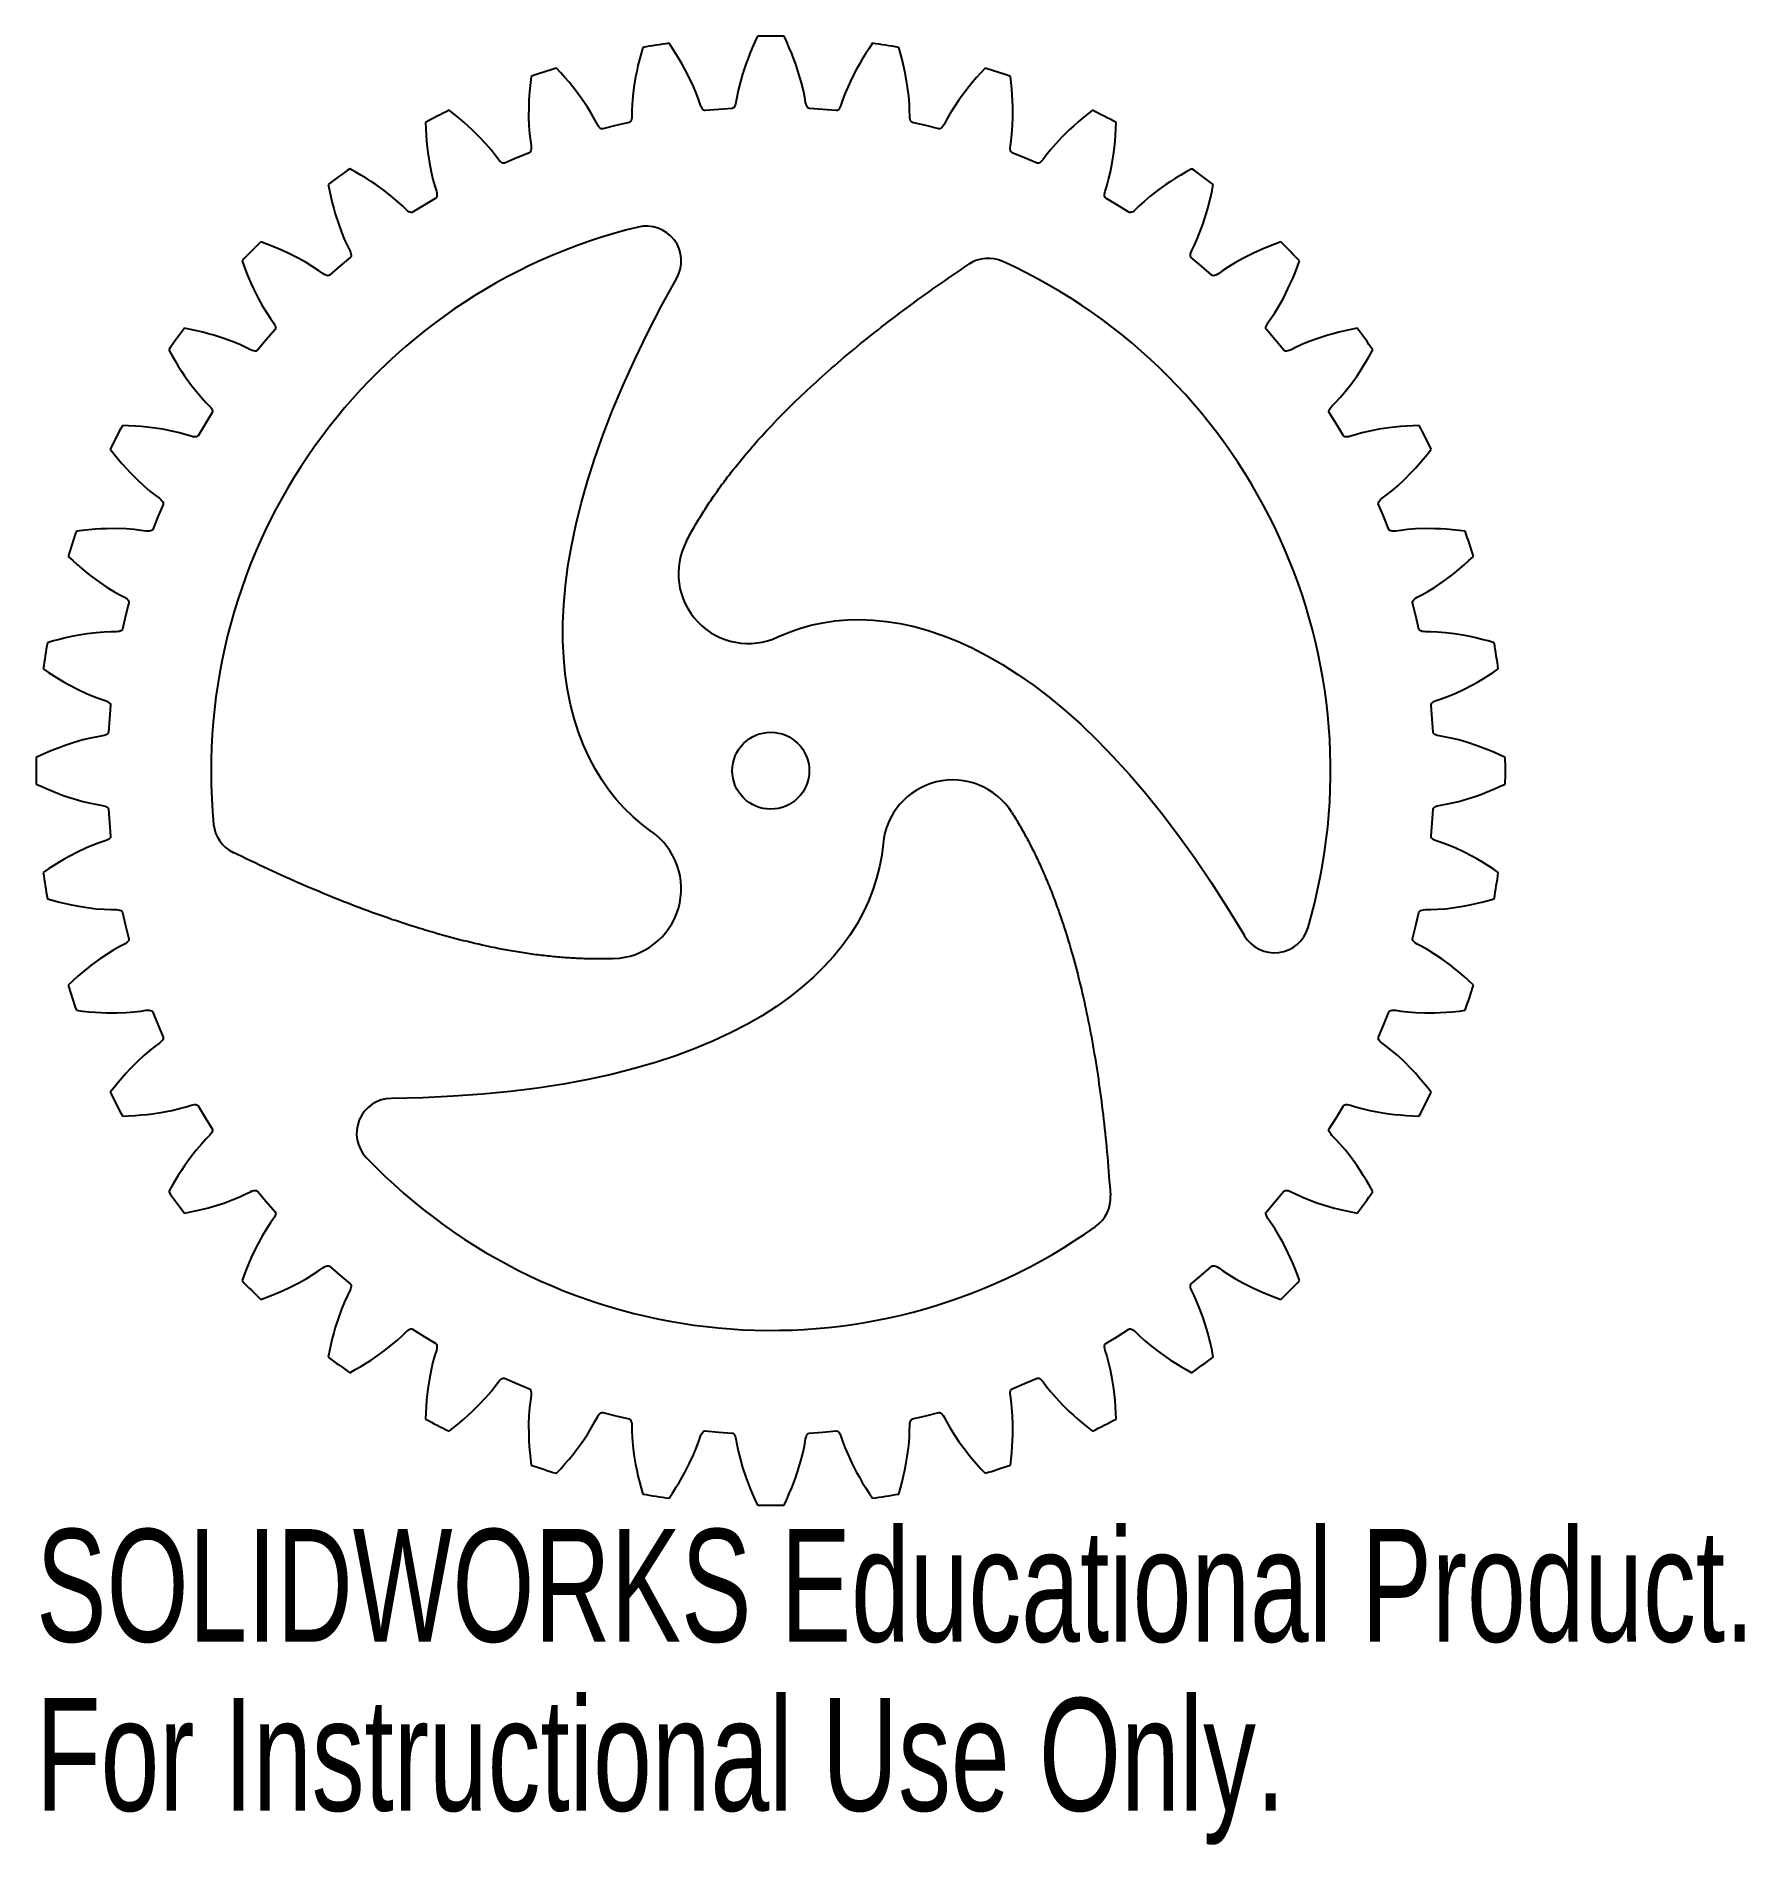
# Model space of a CAD drawing. Header units: millimetres. Extents: x -31.5 to 41.8, y -46.1 to 31.5.
import ezdxf

# ---------------------------------------------------------------- set-up
doc = ezdxf.new("R2010")
doc.units = ezdxf.units.MM
doc.styles.add('SLDTEXTSTYLE0', font='TXT', dxfattribs={"width": 0.7})

msp = doc.modelspace()

# ---------------------------------------------------------------- texts
at = {"color": 7, "linetype": 'Continuous', "char_height": 4.83362, "attachment_point": 1, "style": 'SLDTEXTSTYLE0'}
for s, insert in [('SOLIDWORKS Educational Product.', (-31.5, -32.52)), ('For Instructional Use Only.', (-31.5, -39.77))]:
    msp.add_mtext(s, dxfattribs=dict(at, insert=insert))

# ---------------------------------------------------------------- linework, layer by layer
at = {"color": 7, "linetype": 'Continuous', "lineweight": 25}
for p, q in [((-4.214, 30.975), (-4.363, 31.196)), ((-0.683, 31.253), (-0.795, 30.999)), ((-0.57, 31.495), (-0.683, 31.253)), ((0.683, 31.253), (0.57, 31.495)), ((0.795, 30.999), (0.683, 31.253)), ((4.363, 31.196), (4.214, 30.975)), ((-5.634, 30.493), (-5.696, 30.236)), ((-5.564, 30.761), (-5.634, 30.493)), ((-5.49, 31.018), (-5.564, 30.761)), ((-4.065, 30.742), (-4.214, 30.975)), ((-3.926, 30.517), (-4.065, 30.742)), ((-3.799, 30.299), (-3.926, 30.517)), ((-3.682, 30.09), (-3.799, 30.299)), ((-1.07, 30.295), (-1.209, 29.877)), ((-0.988, 30.52), (-1.07, 30.295)), ((-0.896, 30.755), (-0.988, 30.52)), ((-0.795, 30.999), (-0.896, 30.755)), ((0.896, 30.755), (0.795, 30.999)), ((0.988, 30.52), (0.896, 30.755)), ((1.07, 30.295), (0.988, 30.52)), ((1.209, 29.877), (1.07, 30.295)), ((3.799, 30.299), (3.682, 30.09)), ((3.926, 30.517), (3.799, 30.299)), ((4.065, 30.742), (3.926, 30.517)), ((4.214, 30.975), (4.065, 30.742)), ((5.564, 30.761), (5.49, 31.018)), ((5.634, 30.493), (5.564, 30.761)), ((5.696, 30.236), (5.634, 30.493)), ((-10.307, 29.512), (-10.335, 29.236)), ((-10.275, 29.777), (-10.307, 29.512)), ((-9.008, 29.934), (-9.19, 30.13)), ((-8.824, 29.728), (-9.008, 29.934)), ((-8.652, 29.527), (-8.824, 29.728)), ((-8.492, 29.332), (-8.652, 29.527)), ((-5.796, 29.755), (-5.868, 29.319)), ((-5.75, 29.99), (-5.796, 29.755)), ((-5.696, 30.236), (-5.75, 29.99)), ((-3.479, 29.698), (-3.682, 30.09)), ((-3.313, 29.342), (-3.479, 29.698)), ((-1.318, 29.499), (-1.398, 29.164)), ((-1.209, 29.877), (-1.318, 29.499)), ((1.318, 29.499), (1.209, 29.877)), ((1.398, 29.164), (1.318, 29.499)), ((3.479, 29.698), (3.313, 29.342)), ((3.682, 30.09), (3.479, 29.698)), ((5.75, 29.99), (5.696, 30.236)), ((5.796, 29.755), (5.75, 29.99)), ((5.868, 29.319), (5.796, 29.755)), ((8.652, 29.527), (8.492, 29.332)), ((8.824, 29.728), (8.652, 29.527)), ((9.008, 29.934), (8.824, 29.728)), ((9.19, 30.13), (9.008, 29.934)), ((10.307, 29.512), (10.275, 29.777)), ((10.335, 29.236), (10.307, 29.512)), ((-10.371, 28.721), (-10.38, 28.482)), ((-10.356, 28.973), (-10.371, 28.721)), ((-10.335, 29.236), (-10.356, 28.973)), ((-8.344, 29.143), (-8.492, 29.332)), ((-8.082, 28.788), (-8.344, 29.143)), ((-7.863, 28.462), (-8.082, 28.788)), ((-5.916, 28.93), (-5.943, 28.587)), ((-5.868, 29.319), (-5.916, 28.93)), ((-3.181, 29.024), (-3.313, 29.342)), ((-3.08, 28.75), (-3.181, 29.024)), ((-3.01, 28.539), (-3.08, 28.75)), ((-1.455, 28.877), (-1.492, 28.658)), ((-1.398, 29.164), (-1.455, 28.877)), ((1.455, 28.877), (1.398, 29.164)), ((1.492, 28.658), (1.455, 28.877)), ((3.08, 28.75), (3.01, 28.539)), ((3.181, 29.024), (3.08, 28.75)), ((3.313, 29.342), (3.181, 29.024)), ((5.916, 28.93), (5.868, 29.319)), ((5.943, 28.587), (5.916, 28.93)), ((8.082, 28.788), (7.863, 28.462)), ((8.344, 29.143), (8.082, 28.788)), ((8.492, 29.332), (8.344, 29.143)), ((10.356, 28.973), (10.335, 29.236)), ((10.371, 28.721), (10.356, 28.973)), ((10.38, 28.482), (10.371, 28.721)), ((-13.58, 28.156), (-13.79, 28.321)), ((-13.365, 27.981), (-13.58, 28.156)), ((-13.164, 27.81), (-13.365, 27.981)), ((-10.38, 28.482), (-10.383, 28.041)), ((-10.383, 28.041), (-10.369, 27.648)), ((-7.682, 28.169), (-7.863, 28.462)), ((-7.54, 27.914), (-7.682, 28.169)), ((-5.977, 27.927), (-5.995, 27.874)), ((-5.964, 27.993), (-5.977, 27.927)), ((-5.957, 28.072), (-5.964, 27.993)), ((-5.955, 28.294), (-5.957, 28.072)), ((-5.943, 28.587), (-5.955, 28.294)), ((-2.978, 28.466), (-3.01, 28.539)), ((-2.945, 28.407), (-2.978, 28.466)), ((-2.912, 28.362), (-2.945, 28.407)), ((-2.878, 28.331), (-2.912, 28.362)), ((-2.844, 28.314), (-2.878, 28.331)), ((-2.811, 28.311), (-2.844, 28.314)), ((-2.232, 28.362), (-2.811, 28.311)), ((-1.652, 28.402), (-2.232, 28.362)), ((-1.62, 28.41), (-1.652, 28.402)), ((-1.59, 28.433), (-1.62, 28.41)), ((-1.561, 28.469), (-1.59, 28.433)), ((-1.535, 28.518), (-1.561, 28.469)), ((-1.512, 28.581), (-1.535, 28.518)), ((-1.492, 28.658), (-1.512, 28.581)), ((1.512, 28.581), (1.492, 28.658)), ((1.535, 28.518), (1.512, 28.581)), ((1.561, 28.469), (1.535, 28.518)), ((1.59, 28.433), (1.561, 28.469)), ((1.62, 28.41), (1.59, 28.433)), ((1.652, 28.402), (1.62, 28.41)), ((2.232, 28.362), (1.652, 28.402)), ((2.811, 28.311), (2.232, 28.362)), ((2.844, 28.314), (2.811, 28.311)), ((2.878, 28.331), (2.844, 28.314)), ((2.912, 28.362), (2.878, 28.331)), ((2.945, 28.407), (2.912, 28.362)), ((2.978, 28.466), (2.945, 28.407)), ((3.01, 28.539), (2.978, 28.466)), ((5.955, 28.294), (5.943, 28.587)), ((5.957, 28.072), (5.955, 28.294)), ((5.964, 27.993), (5.957, 28.072)), ((5.977, 27.927), (5.964, 27.993)), ((5.995, 27.874), (5.977, 27.927)), ((7.682, 28.169), (7.54, 27.914)), ((7.863, 28.462), (7.682, 28.169)), ((10.369, 27.648), (10.383, 28.041)), ((10.383, 28.041), (10.38, 28.482)), ((13.365, 27.981), (13.164, 27.81)), ((13.58, 28.156), (13.365, 27.981)), ((13.79, 28.321), (13.58, 28.156)), ((-14.807, 27.803), (-14.797, 27.536)), ((-14.797, 27.536), (-14.781, 27.26)), ((-14.781, 27.26), (-14.761, 26.996)), ((-12.976, 27.642), (-13.164, 27.81)), ((-12.8, 27.479), (-12.976, 27.642)), ((-12.486, 27.169), (-12.8, 27.479)), ((-12.218, 26.882), (-12.486, 27.169)), ((-10.369, 27.648), (-10.342, 27.305)), ((-10.342, 27.305), (-10.307, 27.014)), ((-7.437, 27.716), (-7.54, 27.914)), ((-7.395, 27.65), (-7.437, 27.716)), ((-7.353, 27.597), (-7.395, 27.65)), ((-7.313, 27.558), (-7.353, 27.597)), ((-7.274, 27.532), (-7.313, 27.558)), ((-7.238, 27.521), (-7.274, 27.532)), ((-7.206, 27.522), (-7.238, 27.521)), ((-6.642, 27.664), (-7.206, 27.522)), ((-6.075, 27.794), (-6.642, 27.664)), ((-6.045, 27.807), (-6.075, 27.794)), ((-6.018, 27.834), (-6.045, 27.807)), ((-5.995, 27.874), (-6.018, 27.834)), ((6.018, 27.834), (5.995, 27.874)), ((6.045, 27.807), (6.018, 27.834)), ((6.075, 27.794), (6.045, 27.807)), ((6.642, 27.664), (6.075, 27.794)), ((7.206, 27.522), (6.642, 27.664)), ((7.238, 27.521), (7.206, 27.522)), ((7.274, 27.532), (7.238, 27.521)), ((7.313, 27.558), (7.274, 27.532)), ((7.353, 27.597), (7.313, 27.558)), ((7.395, 27.65), (7.353, 27.597)), ((7.437, 27.716), (7.395, 27.65)), ((7.54, 27.914), (7.437, 27.716)), ((10.307, 27.014), (10.342, 27.305)), ((10.342, 27.305), (10.369, 27.648)), ((12.486, 27.169), (12.218, 26.882)), ((12.8, 27.479), (12.486, 27.169)), ((12.976, 27.642), (12.8, 27.479)), ((13.164, 27.81), (12.976, 27.642)), ((14.761, 26.996), (14.781, 27.26)), ((14.781, 27.26), (14.797, 27.536)), ((14.797, 27.536), (14.807, 27.803)), ((-14.761, 26.996), (-14.736, 26.745)), ((-14.736, 26.745), (-14.707, 26.507)), ((-14.707, 26.507), (-14.641, 26.071)), ((-11.994, 26.62), (-12.218, 26.882)), ((-11.814, 26.391), (-11.994, 26.62)), ((-11.681, 26.212), (-11.814, 26.391)), ((-10.348, 26.501), (-10.887, 26.284)), ((-10.32, 26.519), (-10.348, 26.501)), ((-10.298, 26.55), (-10.32, 26.519)), ((-10.307, 27.014), (-10.275, 26.794)), ((-10.282, 26.593), (-10.298, 26.55)), ((-10.272, 26.648), (-10.282, 26.593)), ((-10.275, 26.794), (-10.27, 26.715)), ((-10.27, 26.715), (-10.272, 26.648)), ((10.27, 26.715), (10.275, 26.794)), ((10.272, 26.648), (10.27, 26.715)), ((10.282, 26.593), (10.272, 26.648)), ((10.275, 26.794), (10.307, 27.014)), ((10.298, 26.55), (10.282, 26.593)), ((10.32, 26.519), (10.298, 26.55)), ((10.348, 26.501), (10.32, 26.519)), ((10.887, 26.284), (10.348, 26.501)), ((11.814, 26.391), (11.681, 26.212)), ((11.994, 26.62), (11.814, 26.391)), ((12.218, 26.882), (11.994, 26.62)), ((14.641, 26.071), (14.707, 26.507)), ((14.707, 26.507), (14.736, 26.745)), ((14.736, 26.745), (14.761, 26.996)), ((-17.817, 25.685), (-18.051, 25.815)), ((-17.578, 25.546), (-17.817, 25.685)), ((-14.641, 26.071), (-14.566, 25.686)), ((-14.566, 25.686), (-14.486, 25.351)), ((-11.629, 26.152), (-11.681, 26.212)), ((-11.58, 26.107), (-11.629, 26.152)), ((-11.534, 26.074), (-11.58, 26.107)), ((-11.492, 26.055), (-11.534, 26.074)), ((-11.455, 26.049), (-11.492, 26.055)), ((-11.422, 26.056), (-11.455, 26.049)), ((-10.887, 26.284), (-11.422, 26.056)), ((11.422, 26.056), (10.887, 26.284)), ((11.455, 26.049), (11.422, 26.056)), ((11.492, 26.055), (11.455, 26.049)), ((11.534, 26.074), (11.492, 26.055)), ((11.58, 26.107), (11.534, 26.074)), ((11.629, 26.152), (11.58, 26.107)), ((11.681, 26.212), (11.629, 26.152)), ((14.486, 25.351), (14.566, 25.686)), ((14.566, 25.686), (14.641, 26.071)), ((17.817, 25.685), (17.578, 25.546)), ((18.051, 25.815), (17.817, 25.685)), ((-18.974, 25.145), (-18.922, 24.882)), ((-18.922, 24.882), (-18.864, 24.612)), ((-17.353, 25.408), (-17.578, 25.546)), ((-17.14, 25.272), (-17.353, 25.408)), ((-16.941, 25.139), (-17.14, 25.272)), ((-16.583, 24.881), (-16.941, 25.139)), ((-16.273, 24.639), (-16.583, 24.881)), ((-14.486, 25.351), (-14.407, 25.069)), ((-14.407, 25.069), (-14.34, 24.857)), ((-14.34, 24.857), (-14.322, 24.78)), ((14.322, 24.78), (14.34, 24.857)), ((14.34, 24.857), (14.407, 25.069)), ((14.407, 25.069), (14.486, 25.351)), ((16.583, 24.881), (16.273, 24.639)), ((16.941, 25.139), (16.583, 24.881)), ((17.14, 25.272), (16.941, 25.139)), ((17.353, 25.408), (17.14, 25.272)), ((17.578, 25.546), (17.353, 25.408)), ((18.864, 24.612), (18.922, 24.882)), ((18.922, 24.882), (18.974, 25.145)), ((-18.864, 24.612), (-18.802, 24.355)), ((-18.802, 24.355), (-18.738, 24.111)), ((-18.738, 24.111), (-18.673, 23.88)), ((-16.011, 24.416), (-16.273, 24.639)), ((-15.797, 24.218), (-16.011, 24.416)), ((-15.638, 24.062), (-15.797, 24.218)), ((-15.577, 24.011), (-15.638, 24.062)), ((-14.865, 24.258), (-15.358, 23.949)), ((-14.366, 24.556), (-14.865, 24.258)), ((-14.342, 24.578), (-14.366, 24.556)), ((-14.324, 24.612), (-14.342, 24.578)), ((-14.315, 24.657), (-14.324, 24.612)), ((-14.322, 24.78), (-14.314, 24.713)), ((-14.314, 24.713), (-14.315, 24.657)), ((14.314, 24.713), (14.322, 24.78)), ((14.315, 24.657), (14.314, 24.713)), ((14.324, 24.612), (14.315, 24.657)), ((14.342, 24.578), (14.324, 24.612)), ((14.366, 24.556), (14.342, 24.578)), ((14.865, 24.258), (14.366, 24.556)), ((15.358, 23.949), (14.865, 24.258)), ((15.638, 24.062), (15.577, 24.011)), ((15.797, 24.218), (15.638, 24.062)), ((16.011, 24.416), (15.797, 24.218)), ((16.273, 24.639), (16.011, 24.416)), ((18.673, 23.88), (18.738, 24.111)), ((18.738, 24.111), (18.802, 24.355)), ((18.802, 24.355), (18.864, 24.612)), ((-18.673, 23.88), (-18.539, 23.46)), ((-18.539, 23.46), (-18.405, 23.091)), ((-15.521, 23.974), (-15.577, 24.011)), ((-15.471, 23.949), (-15.521, 23.974)), ((-15.426, 23.937), (-15.471, 23.949)), ((-15.389, 23.937), (-15.426, 23.937)), ((-15.358, 23.949), (-15.389, 23.937)), ((15.389, 23.937), (15.358, 23.949)), ((15.426, 23.937), (15.389, 23.937)), ((15.471, 23.949), (15.426, 23.937)), ((15.521, 23.974), (15.471, 23.949)), ((15.577, 24.011), (15.521, 23.974)), ((18.405, 23.091), (18.539, 23.46)), ((18.539, 23.46), (18.673, 23.88)), ((-21.616, 22.582), (-21.867, 22.674)), ((-21.358, 22.482), (-21.616, 22.582)), ((-18.405, 23.091), (-18.274, 22.773)), ((-18.274, 22.773), (-18.151, 22.507)), ((-18.151, 22.507), (-18.052, 22.308)), ((18.052, 22.308), (18.151, 22.507)), ((18.151, 22.507), (18.274, 22.773)), ((18.274, 22.773), (18.405, 23.091)), ((21.616, 22.582), (21.358, 22.482)), ((21.867, 22.674), (21.616, 22.582)), ((-22.674, 21.867), (-22.582, 21.616)), ((-21.114, 22.381), (-21.358, 22.482)), ((-20.882, 22.279), (-21.114, 22.381)), ((-20.665, 22.179), (-20.882, 22.279)), ((-20.271, 21.981), (-20.665, 22.179)), ((-19.927, 21.79), (-20.271, 21.981)), ((-19.634, 21.611), (-19.927, 21.79)), ((-18.031, 22.007), (-18.477, 21.634)), ((-18.052, 22.308), (-18.023, 22.234)), ((-18.01, 22.032), (-18.031, 22.007)), ((-18.023, 22.234), (-18.004, 22.17)), ((-17.998, 22.068), (-18.01, 22.032)), ((-18.004, 22.17), (-17.996, 22.114)), ((-17.996, 22.114), (-17.998, 22.068)), ((17.996, 22.114), (18.004, 22.17)), ((17.998, 22.068), (17.996, 22.114)), ((18.01, 22.032), (17.998, 22.068)), ((18.004, 22.17), (18.023, 22.234)), ((18.031, 22.007), (18.01, 22.032)), ((18.023, 22.234), (18.052, 22.308)), ((18.477, 21.634), (18.031, 22.007)), ((19.927, 21.79), (19.634, 21.611)), ((20.271, 21.981), (19.927, 21.79)), ((20.665, 22.179), (20.271, 21.981)), ((20.882, 22.279), (20.665, 22.179)), ((21.114, 22.381), (20.882, 22.279)), ((21.358, 22.482), (21.114, 22.381)), ((22.582, 21.616), (22.674, 21.867)), ((-22.582, 21.616), (-22.482, 21.358)), ((-22.482, 21.358), (-22.381, 21.114)), ((-22.381, 21.114), (-22.279, 20.882)), ((-19.391, 21.448), (-19.634, 21.611)), ((-19.209, 21.319), (-19.391, 21.448)), ((-19.141, 21.279), (-19.209, 21.319)), ((-19.08, 21.251), (-19.141, 21.279)), ((-19.027, 21.234), (-19.08, 21.251)), ((-18.981, 21.229), (-19.027, 21.234)), ((-18.944, 21.235), (-18.981, 21.229)), ((-18.915, 21.251), (-18.944, 21.235)), ((-18.477, 21.634), (-18.915, 21.251)), ((18.915, 21.251), (18.477, 21.634)), ((18.944, 21.235), (18.915, 21.251)), ((18.981, 21.229), (18.944, 21.235)), ((19.027, 21.234), (18.981, 21.229)), ((19.08, 21.251), (19.027, 21.234)), ((19.141, 21.279), (19.08, 21.251)), ((19.209, 21.319), (19.141, 21.279)), ((19.391, 21.448), (19.209, 21.319)), ((19.634, 21.611), (19.391, 21.448)), ((22.279, 20.882), (22.381, 21.114)), ((22.381, 21.114), (22.482, 21.358)), ((22.482, 21.358), (22.582, 21.616)), ((-22.279, 20.882), (-22.179, 20.665)), ((-22.179, 20.665), (-21.981, 20.271)), ((-21.981, 20.271), (-21.79, 19.927)), ((21.79, 19.927), (21.981, 20.271)), ((21.981, 20.271), (22.179, 20.665)), ((22.179, 20.665), (22.279, 20.882)), ((-21.79, 19.927), (-21.611, 19.634)), ((-21.611, 19.634), (-21.448, 19.391)), ((-21.448, 19.391), (-21.319, 19.209)), ((21.319, 19.209), (21.448, 19.391)), ((21.448, 19.391), (21.611, 19.634)), ((21.611, 19.634), (21.79, 19.927)), ((-24.882, 18.922), (-25.145, 18.974)), ((-24.612, 18.864), (-24.882, 18.922)), ((-24.355, 18.802), (-24.612, 18.864)), ((-24.111, 18.738), (-24.355, 18.802)), ((-23.88, 18.673), (-24.111, 18.738)), ((-23.46, 18.539), (-23.88, 18.673)), ((-21.251, 18.915), (-21.634, 18.477)), ((-21.319, 19.209), (-21.279, 19.141)), ((-21.279, 19.141), (-21.251, 19.08)), ((-21.251, 19.08), (-21.234, 19.027)), ((-21.235, 18.944), (-21.251, 18.915)), ((-21.229, 18.981), (-21.235, 18.944)), ((-21.234, 19.027), (-21.229, 18.981)), ((21.229, 18.981), (21.234, 19.027)), ((21.235, 18.944), (21.229, 18.981)), ((21.234, 19.027), (21.251, 19.08)), ((21.251, 18.915), (21.235, 18.944)), ((21.251, 19.08), (21.279, 19.141)), ((21.634, 18.477), (21.251, 18.915)), ((21.279, 19.141), (21.319, 19.209)), ((23.88, 18.673), (23.46, 18.539)), ((24.111, 18.738), (23.88, 18.673)), ((24.355, 18.802), (24.111, 18.738)), ((24.612, 18.864), (24.355, 18.802)), ((24.882, 18.922), (24.612, 18.864)), ((25.145, 18.974), (24.882, 18.922)), ((-25.815, 18.051), (-25.685, 17.817)), ((-23.091, 18.405), (-23.46, 18.539)), ((-22.773, 18.274), (-23.091, 18.405)), ((-22.507, 18.151), (-22.773, 18.274)), ((-22.308, 18.052), (-22.507, 18.151)), ((-22.234, 18.023), (-22.308, 18.052)), ((-22.17, 18.004), (-22.234, 18.023)), ((-22.114, 17.996), (-22.17, 18.004)), ((-22.068, 17.998), (-22.114, 17.996)), ((-22.032, 18.01), (-22.068, 17.998)), ((-22.007, 18.031), (-22.032, 18.01)), ((-21.634, 18.477), (-22.007, 18.031)), ((22.007, 18.031), (21.634, 18.477)), ((22.032, 18.01), (22.007, 18.031)), ((22.068, 17.998), (22.032, 18.01)), ((22.114, 17.996), (22.068, 17.998)), ((22.17, 18.004), (22.114, 17.996)), ((22.234, 18.023), (22.17, 18.004)), ((22.308, 18.052), (22.234, 18.023)), ((22.507, 18.151), (22.308, 18.052)), ((22.773, 18.274), (22.507, 18.151)), ((23.091, 18.405), (22.773, 18.274)), ((23.46, 18.539), (23.091, 18.405)), ((25.685, 17.817), (25.815, 18.051)), ((-25.685, 17.817), (-25.546, 17.578)), ((-25.546, 17.578), (-25.408, 17.353)), ((-25.408, 17.353), (-25.272, 17.14)), ((-25.272, 17.14), (-25.139, 16.941)), ((25.139, 16.941), (25.272, 17.14)), ((25.272, 17.14), (25.408, 17.353)), ((25.408, 17.353), (25.546, 17.578)), ((25.546, 17.578), (25.685, 17.817)), ((-25.139, 16.941), (-24.881, 16.583)), ((-24.881, 16.583), (-24.639, 16.273)), ((24.639, 16.273), (24.881, 16.583)), ((24.881, 16.583), (25.139, 16.941)), ((-24.639, 16.273), (-24.416, 16.011)), ((-24.416, 16.011), (-24.218, 15.797)), ((-24.218, 15.797), (-24.062, 15.638)), ((-24.062, 15.638), (-24.011, 15.577)), ((-24.011, 15.577), (-23.974, 15.521)), ((-23.974, 15.521), (-23.949, 15.471)), ((23.949, 15.471), (23.974, 15.521)), ((23.974, 15.521), (24.011, 15.577)), ((24.011, 15.577), (24.062, 15.638)), ((24.062, 15.638), (24.218, 15.797)), ((24.218, 15.797), (24.416, 16.011)), ((24.416, 16.011), (24.639, 16.273)), ((-27.536, 14.797), (-27.803, 14.807)), ((-27.26, 14.781), (-27.536, 14.797)), ((-26.996, 14.761), (-27.26, 14.781)), ((-26.745, 14.736), (-26.996, 14.761)), ((-24.258, 14.865), (-24.556, 14.366)), ((-23.949, 15.358), (-24.258, 14.865)), ((-23.949, 15.471), (-23.937, 15.426)), ((-23.937, 15.389), (-23.949, 15.358)), ((-23.937, 15.426), (-23.937, 15.389)), ((23.937, 15.426), (23.949, 15.471)), ((23.937, 15.389), (23.937, 15.426)), ((23.949, 15.358), (23.937, 15.389)), ((24.258, 14.865), (23.949, 15.358)), ((24.556, 14.366), (24.258, 14.865)), ((26.996, 14.761), (26.745, 14.736)), ((27.26, 14.781), (26.996, 14.761)), ((27.536, 14.797), (27.26, 14.781)), ((27.803, 14.807), (27.536, 14.797)), ((-26.507, 14.707), (-26.745, 14.736)), ((-26.071, 14.641), (-26.507, 14.707)), ((-25.686, 14.566), (-26.071, 14.641)), ((-25.351, 14.486), (-25.686, 14.566)), ((-25.069, 14.407), (-25.351, 14.486)), ((-24.857, 14.34), (-25.069, 14.407)), ((-24.78, 14.322), (-24.857, 14.34)), ((-24.713, 14.314), (-24.78, 14.322)), ((-24.657, 14.315), (-24.713, 14.314)), ((-24.612, 14.324), (-24.657, 14.315)), ((-24.578, 14.342), (-24.612, 14.324)), ((-24.556, 14.366), (-24.578, 14.342)), ((24.578, 14.342), (24.556, 14.366)), ((24.612, 14.324), (24.578, 14.342)), ((24.657, 14.315), (24.612, 14.324)), ((24.713, 14.314), (24.657, 14.315)), ((24.78, 14.322), (24.713, 14.314)), ((24.857, 14.34), (24.78, 14.322)), ((25.069, 14.407), (24.857, 14.34)), ((25.351, 14.486), (25.069, 14.407)), ((25.686, 14.566), (25.351, 14.486)), ((26.071, 14.641), (25.686, 14.566)), ((26.507, 14.707), (26.071, 14.641)), ((26.745, 14.736), (26.507, 14.707)), ((-28.321, 13.79), (-28.156, 13.58)), ((-28.156, 13.58), (-27.981, 13.365)), ((-27.981, 13.365), (-27.81, 13.164)), ((27.81, 13.164), (27.981, 13.365)), ((27.981, 13.365), (28.156, 13.58)), ((28.156, 13.58), (28.321, 13.79)), ((-27.81, 13.164), (-27.642, 12.976)), ((-27.642, 12.976), (-27.479, 12.8)), ((-27.479, 12.8), (-27.169, 12.486)), ((-27.169, 12.486), (-26.882, 12.218)), ((26.882, 12.218), (27.169, 12.486)), ((27.169, 12.486), (27.479, 12.8)), ((27.479, 12.8), (27.642, 12.976)), ((27.642, 12.976), (27.81, 13.164)), ((-26.882, 12.218), (-26.62, 11.994)), ((-26.62, 11.994), (-26.391, 11.814)), ((-26.391, 11.814), (-26.212, 11.681)), ((-26.212, 11.681), (-26.152, 11.629)), ((26.152, 11.629), (26.212, 11.681)), ((26.212, 11.681), (26.391, 11.814)), ((26.391, 11.814), (26.62, 11.994)), ((26.62, 11.994), (26.882, 12.218)), ((-26.284, 10.887), (-26.501, 10.348)), ((-26.056, 11.422), (-26.284, 10.887)), ((-26.152, 11.629), (-26.107, 11.58)), ((-26.107, 11.58), (-26.074, 11.534)), ((-26.074, 11.534), (-26.055, 11.492)), ((-26.049, 11.455), (-26.056, 11.422)), ((-26.055, 11.492), (-26.049, 11.455)), ((26.049, 11.455), (26.055, 11.492)), ((26.056, 11.422), (26.049, 11.455)), ((26.055, 11.492), (26.074, 11.534)), ((26.284, 10.887), (26.056, 11.422)), ((26.074, 11.534), (26.107, 11.58)), ((26.107, 11.58), (26.152, 11.629)), ((26.501, 10.348), (26.284, 10.887)), ((-29.512, 10.307), (-29.777, 10.275)), ((-29.236, 10.335), (-29.512, 10.307)), ((-28.973, 10.356), (-29.236, 10.335)), ((-28.721, 10.371), (-28.973, 10.356)), ((-28.482, 10.38), (-28.721, 10.371)), ((-28.041, 10.383), (-28.482, 10.38)), ((-27.648, 10.369), (-28.041, 10.383)), ((-27.305, 10.342), (-27.648, 10.369)), ((-27.014, 10.307), (-27.305, 10.342)), ((-26.794, 10.275), (-27.014, 10.307)), ((-26.715, 10.27), (-26.794, 10.275)), ((-26.648, 10.272), (-26.715, 10.27)), ((-26.593, 10.282), (-26.648, 10.272)), ((-26.55, 10.298), (-26.593, 10.282)), ((-26.519, 10.32), (-26.55, 10.298)), ((-26.501, 10.348), (-26.519, 10.32)), ((26.519, 10.32), (26.501, 10.348)), ((26.55, 10.298), (26.519, 10.32)), ((26.593, 10.282), (26.55, 10.298)), ((26.648, 10.272), (26.593, 10.282)), ((26.715, 10.27), (26.648, 10.272)), ((26.794, 10.275), (26.715, 10.27)), ((27.014, 10.307), (26.794, 10.275)), ((27.305, 10.342), (27.014, 10.307)), ((27.648, 10.369), (27.305, 10.342)), ((28.041, 10.383), (27.648, 10.369)), ((28.482, 10.38), (28.041, 10.383)), ((28.721, 10.371), (28.482, 10.38)), ((28.973, 10.356), (28.721, 10.371)), ((29.236, 10.335), (28.973, 10.356)), ((29.512, 10.307), (29.236, 10.335)), ((29.777, 10.275), (29.512, 10.307)), ((-30.13, 9.19), (-29.934, 9.008)), ((-29.934, 9.008), (-29.728, 8.824)), ((-29.728, 8.824), (-29.527, 8.652)), ((-29.527, 8.652), (-29.332, 8.492)), ((29.332, 8.492), (29.527, 8.652)), ((29.527, 8.652), (29.728, 8.824)), ((29.728, 8.824), (29.934, 9.008)), ((29.934, 9.008), (30.13, 9.19)), ((-29.332, 8.492), (-29.143, 8.344)), ((-29.143, 8.344), (-28.788, 8.082)), ((-28.788, 8.082), (-28.462, 7.863)), ((-28.462, 7.863), (-28.169, 7.682)), ((28.169, 7.682), (28.462, 7.863)), ((28.462, 7.863), (28.788, 8.082)), ((28.788, 8.082), (29.143, 8.344)), ((29.143, 8.344), (29.332, 8.492)), ((-28.169, 7.682), (-27.914, 7.54)), ((-27.914, 7.54), (-27.716, 7.437)), ((-27.716, 7.437), (-27.65, 7.395)), ((-27.522, 7.206), (-27.664, 6.642)), ((-27.65, 7.395), (-27.597, 7.353)), ((-27.597, 7.353), (-27.558, 7.313)), ((-27.558, 7.313), (-27.532, 7.274)), ((-27.532, 7.274), (-27.521, 7.238)), ((-27.521, 7.238), (-27.522, 7.206)), ((27.521, 7.238), (27.532, 7.274)), ((27.522, 7.206), (27.521, 7.238)), ((27.664, 6.642), (27.522, 7.206)), ((27.532, 7.274), (27.558, 7.313)), ((27.558, 7.313), (27.597, 7.353)), ((27.597, 7.353), (27.65, 7.395)), ((27.65, 7.395), (27.716, 7.437)), ((27.716, 7.437), (27.914, 7.54)), ((27.914, 7.54), (28.169, 7.682)), ((-27.664, 6.642), (-27.794, 6.075)), ((27.794, 6.075), (27.664, 6.642)), ((-30.761, 5.564), (-31.018, 5.49)), ((-30.493, 5.634), (-30.761, 5.564)), ((-30.236, 5.696), (-30.493, 5.634)), ((-29.99, 5.75), (-30.236, 5.696)), ((-29.755, 5.796), (-29.99, 5.75)), ((-29.319, 5.868), (-29.755, 5.796)), ((-28.93, 5.916), (-29.319, 5.868)), ((-28.587, 5.943), (-28.93, 5.916)), ((-28.294, 5.955), (-28.587, 5.943)), ((-28.072, 5.957), (-28.294, 5.955)), ((-27.993, 5.964), (-28.072, 5.957)), ((-27.927, 5.977), (-27.993, 5.964)), ((-27.874, 5.995), (-27.927, 5.977)), ((-27.834, 6.018), (-27.874, 5.995)), ((-27.807, 6.045), (-27.834, 6.018)), ((-27.794, 6.075), (-27.807, 6.045)), ((27.807, 6.045), (27.794, 6.075)), ((27.834, 6.018), (27.807, 6.045)), ((27.874, 5.995), (27.834, 6.018)), ((27.927, 5.977), (27.874, 5.995)), ((27.993, 5.964), (27.927, 5.977)), ((28.072, 5.957), (27.993, 5.964)), ((28.294, 5.955), (28.072, 5.957)), ((28.587, 5.943), (28.294, 5.955)), ((28.93, 5.916), (28.587, 5.943)), ((29.319, 5.868), (28.93, 5.916)), ((29.755, 5.796), (29.319, 5.868)), ((29.99, 5.75), (29.755, 5.796)), ((30.236, 5.696), (29.99, 5.75)), ((30.493, 5.634), (30.236, 5.696)), ((30.761, 5.564), (30.493, 5.634)), ((31.018, 5.49), (30.761, 5.564)), ((-31.196, 4.363), (-30.975, 4.214)), ((-30.975, 4.214), (-30.742, 4.065)), ((-30.742, 4.065), (-30.517, 3.926)), ((-30.517, 3.926), (-30.299, 3.799)), ((30.299, 3.799), (30.517, 3.926)), ((30.517, 3.926), (30.742, 4.065)), ((30.742, 4.065), (30.975, 4.214)), ((30.975, 4.214), (31.196, 4.363)), ((-30.299, 3.799), (-30.09, 3.682)), ((-30.09, 3.682), (-29.698, 3.479)), ((-29.698, 3.479), (-29.342, 3.313)), ((-29.342, 3.313), (-29.024, 3.181)), ((-29.024, 3.181), (-28.75, 3.08)), ((28.75, 3.08), (29.024, 3.181)), ((29.024, 3.181), (29.342, 3.313)), ((29.342, 3.313), (29.698, 3.479)), ((29.698, 3.479), (30.09, 3.682)), ((30.09, 3.682), (30.299, 3.799)), ((-28.75, 3.08), (-28.539, 3.01)), ((-28.539, 3.01), (-28.466, 2.978)), ((-28.466, 2.978), (-28.407, 2.945)), ((-28.407, 2.945), (-28.362, 2.912)), ((-28.362, 2.912), (-28.331, 2.878)), ((-28.311, 2.811), (-28.362, 2.232)), ((-28.331, 2.878), (-28.314, 2.844)), ((-28.314, 2.844), (-28.311, 2.811)), ((28.311, 2.811), (28.314, 2.844)), ((28.362, 2.232), (28.311, 2.811)), ((28.314, 2.844), (28.331, 2.878)), ((28.331, 2.878), (28.362, 2.912)), ((28.362, 2.912), (28.407, 2.945)), ((28.407, 2.945), (28.466, 2.978)), ((28.466, 2.978), (28.539, 3.01)), ((28.539, 3.01), (28.75, 3.08)), ((-28.469, 1.561), (-28.518, 1.535)), ((-28.433, 1.59), (-28.469, 1.561)), ((-28.41, 1.62), (-28.433, 1.59)), ((-28.402, 1.652), (-28.41, 1.62)), ((-28.362, 2.232), (-28.402, 1.652)), ((28.402, 1.652), (28.362, 2.232)), ((28.41, 1.62), (28.402, 1.652)), ((28.433, 1.59), (28.41, 1.62)), ((28.469, 1.561), (28.433, 1.59)), ((28.518, 1.535), (28.469, 1.561)), ((-30.999, 0.795), (-31.253, 0.683)), ((-30.755, 0.896), (-30.999, 0.795)), ((-30.52, 0.988), (-30.755, 0.896)), ((-30.295, 1.07), (-30.52, 0.988)), ((-29.877, 1.209), (-30.295, 1.07)), ((-29.499, 1.318), (-29.877, 1.209)), ((-29.164, 1.398), (-29.499, 1.318)), ((-28.877, 1.455), (-29.164, 1.398)), ((-28.658, 1.492), (-28.877, 1.455)), ((-28.581, 1.512), (-28.658, 1.492)), ((-28.518, 1.535), (-28.581, 1.512)), ((28.581, 1.512), (28.518, 1.535)), ((28.658, 1.492), (28.581, 1.512)), ((28.877, 1.455), (28.658, 1.492)), ((29.164, 1.398), (28.877, 1.455)), ((29.499, 1.318), (29.164, 1.398)), ((29.877, 1.209), (29.499, 1.318)), ((30.295, 1.07), (29.877, 1.209)), ((30.52, 0.988), (30.295, 1.07)), ((30.755, 0.896), (30.52, 0.988)), ((30.999, 0.795), (30.755, 0.896)), ((31.253, 0.683), (30.999, 0.795)), ((-31.253, 0.683), (-31.495, 0.57)), ((31.495, 0.57), (31.253, 0.683)), ((-31.495, -0.57), (-31.253, -0.683)), ((-31.253, -0.683), (-30.999, -0.795)), ((30.999, -0.795), (31.253, -0.683)), ((31.253, -0.683), (31.495, -0.57)), ((-30.999, -0.795), (-30.755, -0.896)), ((-30.755, -0.896), (-30.52, -0.988)), ((-30.52, -0.988), (-30.295, -1.07)), ((-30.295, -1.07), (-29.877, -1.209)), ((-29.877, -1.209), (-29.499, -1.318)), ((-29.499, -1.318), (-29.164, -1.398)), ((-29.164, -1.398), (-28.877, -1.455)), ((-28.877, -1.455), (-28.658, -1.492)), ((-28.658, -1.492), (-28.581, -1.512)), ((-28.581, -1.512), (-28.518, -1.535)), ((-28.518, -1.535), (-28.469, -1.561)), ((28.469, -1.561), (28.518, -1.535)), ((28.518, -1.535), (28.581, -1.512)), ((28.581, -1.512), (28.658, -1.492)), ((28.658, -1.492), (28.877, -1.455)), ((28.877, -1.455), (29.164, -1.398)), ((29.164, -1.398), (29.499, -1.318)), ((29.499, -1.318), (29.877, -1.209)), ((29.877, -1.209), (30.295, -1.07)), ((30.295, -1.07), (30.52, -0.988)), ((30.52, -0.988), (30.755, -0.896)), ((30.755, -0.896), (30.999, -0.795)), ((-28.469, -1.561), (-28.433, -1.59)), ((-28.433, -1.59), (-28.41, -1.62)), ((-28.41, -1.62), (-28.402, -1.652)), ((-28.402, -1.652), (-28.362, -2.232)), ((-28.362, -2.232), (-28.311, -2.811)), ((28.311, -2.811), (28.362, -2.232)), ((28.362, -2.232), (28.402, -1.652)), ((28.402, -1.652), (28.41, -1.62)), ((28.41, -1.62), (28.433, -1.59)), ((28.433, -1.59), (28.469, -1.561)), ((-28.75, -3.08), (-29.024, -3.181)), ((-28.539, -3.01), (-28.75, -3.08)), ((-28.466, -2.978), (-28.539, -3.01)), ((-28.407, -2.945), (-28.466, -2.978)), ((-28.362, -2.912), (-28.407, -2.945)), ((-28.331, -2.878), (-28.362, -2.912)), ((-28.314, -2.844), (-28.331, -2.878)), ((-28.311, -2.811), (-28.314, -2.844)), ((28.314, -2.844), (28.311, -2.811)), ((28.331, -2.878), (28.314, -2.844)), ((28.362, -2.912), (28.331, -2.878)), ((28.407, -2.945), (28.362, -2.912)), ((28.466, -2.978), (28.407, -2.945)), ((28.539, -3.01), (28.466, -2.978)), ((28.75, -3.08), (28.539, -3.01)), ((29.024, -3.181), (28.75, -3.08)), ((-30.299, -3.799), (-30.517, -3.926)), ((-30.09, -3.682), (-30.299, -3.799)), ((-29.698, -3.479), (-30.09, -3.682)), ((-29.342, -3.313), (-29.698, -3.479)), ((-29.024, -3.181), (-29.342, -3.313)), ((29.342, -3.313), (29.024, -3.181)), ((29.698, -3.479), (29.342, -3.313)), ((30.09, -3.682), (29.698, -3.479)), ((30.299, -3.799), (30.09, -3.682)), ((30.517, -3.926), (30.299, -3.799)), ((-30.975, -4.214), (-31.196, -4.363)), ((-30.742, -4.065), (-30.975, -4.214)), ((-30.517, -3.926), (-30.742, -4.065)), ((30.742, -4.065), (30.517, -3.926)), ((30.975, -4.214), (30.742, -4.065)), ((31.196, -4.363), (30.975, -4.214)), ((-31.018, -5.49), (-30.761, -5.564)), ((-30.761, -5.564), (-30.493, -5.634)), ((-30.493, -5.634), (-30.236, -5.696)), ((-30.236, -5.696), (-29.99, -5.75)), ((-29.99, -5.75), (-29.755, -5.796)), ((-29.755, -5.796), (-29.319, -5.868)), ((-29.319, -5.868), (-28.93, -5.916)), ((-28.93, -5.916), (-28.587, -5.943)), ((-28.587, -5.943), (-28.294, -5.955)), ((-28.294, -5.955), (-28.072, -5.957)), ((-28.072, -5.957), (-27.993, -5.964)), ((-27.993, -5.964), (-27.927, -5.977)), ((-27.927, -5.977), (-27.874, -5.995)), ((-27.874, -5.995), (-27.834, -6.018)), ((-27.834, -6.018), (-27.807, -6.045)), ((-27.807, -6.045), (-27.794, -6.075)), ((-27.794, -6.075), (-27.664, -6.642)), ((27.664, -6.642), (27.794, -6.075)), ((27.794, -6.075), (27.807, -6.045)), ((27.807, -6.045), (27.834, -6.018)), ((27.834, -6.018), (27.874, -5.995)), ((27.874, -5.995), (27.927, -5.977)), ((27.927, -5.977), (27.993, -5.964)), ((27.993, -5.964), (28.072, -5.957)), ((28.072, -5.957), (28.294, -5.955)), ((28.294, -5.955), (28.587, -5.943)), ((28.587, -5.943), (28.93, -5.916)), ((28.93, -5.916), (29.319, -5.868)), ((29.319, -5.868), (29.755, -5.796)), ((29.755, -5.796), (29.99, -5.75)), ((29.99, -5.75), (30.236, -5.696)), ((30.236, -5.696), (30.493, -5.634)), ((30.493, -5.634), (30.761, -5.564)), ((30.761, -5.564), (31.018, -5.49)), ((-27.664, -6.642), (-27.522, -7.206)), ((27.522, -7.206), (27.664, -6.642)), ((-28.169, -7.682), (-28.462, -7.863)), ((-27.914, -7.54), (-28.169, -7.682)), ((-27.716, -7.437), (-27.914, -7.54)), ((-27.65, -7.395), (-27.716, -7.437)), ((-27.597, -7.353), (-27.65, -7.395)), ((-27.558, -7.313), (-27.597, -7.353)), ((-27.532, -7.274), (-27.558, -7.313)), ((-27.521, -7.238), (-27.532, -7.274)), ((-27.522, -7.206), (-27.521, -7.238)), ((27.521, -7.238), (27.522, -7.206)), ((27.532, -7.274), (27.521, -7.238)), ((27.558, -7.313), (27.532, -7.274)), ((27.597, -7.353), (27.558, -7.313)), ((27.65, -7.395), (27.597, -7.353)), ((27.716, -7.437), (27.65, -7.395)), ((27.914, -7.54), (27.716, -7.437)), ((28.169, -7.682), (27.914, -7.54)), ((28.462, -7.863), (28.169, -7.682)), ((-29.332, -8.492), (-29.527, -8.652)), ((-29.143, -8.344), (-29.332, -8.492)), ((-28.788, -8.082), (-29.143, -8.344)), ((-28.462, -7.863), (-28.788, -8.082)), ((28.788, -8.082), (28.462, -7.863)), ((29.143, -8.344), (28.788, -8.082)), ((29.332, -8.492), (29.143, -8.344)), ((29.527, -8.652), (29.332, -8.492)), ((-29.934, -9.008), (-30.13, -9.19)), ((-29.728, -8.824), (-29.934, -9.008)), ((-29.527, -8.652), (-29.728, -8.824)), ((29.728, -8.824), (29.527, -8.652)), ((29.934, -9.008), (29.728, -8.824)), ((30.13, -9.19), (29.934, -9.008)), ((-29.777, -10.275), (-29.512, -10.307)), ((-29.512, -10.307), (-29.236, -10.335)), ((-29.236, -10.335), (-28.973, -10.356)), ((-28.973, -10.356), (-28.721, -10.371)), ((-28.721, -10.371), (-28.482, -10.38)), ((-28.482, -10.38), (-28.041, -10.383)), ((-28.041, -10.383), (-27.648, -10.369)), ((-27.648, -10.369), (-27.305, -10.342)), ((-27.305, -10.342), (-27.014, -10.307)), ((-27.014, -10.307), (-26.794, -10.275)), ((-26.794, -10.275), (-26.715, -10.27)), ((-26.715, -10.27), (-26.648, -10.272)), ((-26.648, -10.272), (-26.593, -10.282)), ((-26.593, -10.282), (-26.55, -10.298)), ((-26.55, -10.298), (-26.519, -10.32)), ((-26.519, -10.32), (-26.501, -10.348)), ((-26.501, -10.348), (-26.284, -10.887)), ((26.284, -10.887), (26.501, -10.348)), ((26.501, -10.348), (26.519, -10.32)), ((26.519, -10.32), (26.55, -10.298)), ((26.55, -10.298), (26.593, -10.282)), ((26.593, -10.282), (26.648, -10.272)), ((26.648, -10.272), (26.715, -10.27)), ((26.715, -10.27), (26.794, -10.275)), ((26.794, -10.275), (27.014, -10.307)), ((27.014, -10.307), (27.305, -10.342)), ((27.305, -10.342), (27.648, -10.369)), ((27.648, -10.369), (28.041, -10.383)), ((28.041, -10.383), (28.482, -10.38)), ((28.482, -10.38), (28.721, -10.371)), ((28.721, -10.371), (28.973, -10.356)), ((28.973, -10.356), (29.236, -10.335)), ((29.236, -10.335), (29.512, -10.307)), ((29.512, -10.307), (29.777, -10.275)), ((-26.284, -10.887), (-26.056, -11.422)), ((-26.152, -11.629), (-26.212, -11.681)), ((-26.107, -11.58), (-26.152, -11.629)), ((-26.074, -11.534), (-26.107, -11.58)), ((-26.055, -11.492), (-26.074, -11.534)), ((-26.056, -11.422), (-26.049, -11.455)), ((-26.049, -11.455), (-26.055, -11.492)), ((26.049, -11.455), (26.056, -11.422)), ((26.055, -11.492), (26.049, -11.455)), ((26.074, -11.534), (26.055, -11.492)), ((26.056, -11.422), (26.284, -10.887)), ((26.107, -11.58), (26.074, -11.534)), ((26.152, -11.629), (26.107, -11.58)), ((26.212, -11.681), (26.152, -11.629)), ((-26.882, -12.218), (-27.169, -12.486)), ((-26.62, -11.994), (-26.882, -12.218)), ((-26.391, -11.814), (-26.62, -11.994)), ((-26.212, -11.681), (-26.391, -11.814)), ((26.391, -11.814), (26.212, -11.681)), ((26.62, -11.994), (26.391, -11.814)), ((26.882, -12.218), (26.62, -11.994)), ((27.169, -12.486), (26.882, -12.218)), ((-27.81, -13.164), (-27.981, -13.365)), ((-27.642, -12.976), (-27.81, -13.164)), ((-27.479, -12.8), (-27.642, -12.976)), ((-27.169, -12.486), (-27.479, -12.8)), ((27.479, -12.8), (27.169, -12.486)), ((27.642, -12.976), (27.479, -12.8)), ((27.81, -13.164), (27.642, -12.976)), ((27.981, -13.365), (27.81, -13.164)), ((-28.156, -13.58), (-28.321, -13.79)), ((-27.981, -13.365), (-28.156, -13.58)), ((28.156, -13.58), (27.981, -13.365)), ((28.321, -13.79), (28.156, -13.58)), ((-26.996, -14.761), (-26.745, -14.736)), ((-26.745, -14.736), (-26.507, -14.707)), ((-26.507, -14.707), (-26.071, -14.641)), ((-26.071, -14.641), (-25.686, -14.566)), ((-25.686, -14.566), (-25.351, -14.486)), ((-25.351, -14.486), (-25.069, -14.407)), ((-25.069, -14.407), (-24.857, -14.34)), ((-24.857, -14.34), (-24.78, -14.322)), ((-24.78, -14.322), (-24.713, -14.314)), ((-24.713, -14.314), (-24.657, -14.315)), ((-24.657, -14.315), (-24.612, -14.324)), ((-24.612, -14.324), (-24.578, -14.342)), ((-24.578, -14.342), (-24.556, -14.366)), ((-24.556, -14.366), (-24.258, -14.865)), ((24.258, -14.865), (24.556, -14.366)), ((24.556, -14.366), (24.578, -14.342)), ((24.578, -14.342), (24.612, -14.324)), ((24.612, -14.324), (24.657, -14.315)), ((24.657, -14.315), (24.713, -14.314)), ((24.713, -14.314), (24.78, -14.322)), ((24.78, -14.322), (24.857, -14.34)), ((24.857, -14.34), (25.069, -14.407)), ((25.069, -14.407), (25.351, -14.486)), ((25.351, -14.486), (25.686, -14.566)), ((25.686, -14.566), (26.071, -14.641)), ((26.071, -14.641), (26.507, -14.707)), ((26.507, -14.707), (26.745, -14.736)), ((26.745, -14.736), (26.996, -14.761)), ((-27.803, -14.807), (-27.536, -14.797)), ((-27.536, -14.797), (-27.26, -14.781)), ((-27.26, -14.781), (-26.996, -14.761)), ((-24.258, -14.865), (-23.949, -15.358)), ((-23.949, -15.471), (-23.974, -15.521)), ((-23.949, -15.358), (-23.937, -15.389)), ((-23.937, -15.426), (-23.949, -15.471)), ((-23.937, -15.389), (-23.937, -15.426)), ((23.937, -15.389), (23.949, -15.358)), ((23.937, -15.426), (23.937, -15.389)), ((23.949, -15.471), (23.937, -15.426)), ((23.949, -15.358), (24.258, -14.865)), ((23.974, -15.521), (23.949, -15.471)), ((26.996, -14.761), (27.26, -14.781)), ((27.26, -14.781), (27.536, -14.797)), ((27.536, -14.797), (27.803, -14.807)), ((-24.639, -16.273), (-24.881, -16.583)), ((-24.416, -16.011), (-24.639, -16.273)), ((-24.218, -15.797), (-24.416, -16.011)), ((-24.062, -15.638), (-24.218, -15.797)), ((-24.011, -15.577), (-24.062, -15.638)), ((-23.974, -15.521), (-24.011, -15.577)), ((24.011, -15.577), (23.974, -15.521)), ((24.062, -15.638), (24.011, -15.577)), ((24.218, -15.797), (24.062, -15.638)), ((24.416, -16.011), (24.218, -15.797)), ((24.639, -16.273), (24.416, -16.011)), ((24.881, -16.583), (24.639, -16.273)), ((-25.139, -16.941), (-25.272, -17.14)), ((-24.881, -16.583), (-25.139, -16.941)), ((25.139, -16.941), (24.881, -16.583)), ((25.272, -17.14), (25.139, -16.941)), ((-25.685, -17.817), (-25.815, -18.051)), ((-25.546, -17.578), (-25.685, -17.817)), ((-25.408, -17.353), (-25.546, -17.578)), ((-25.272, -17.14), (-25.408, -17.353)), ((25.408, -17.353), (25.272, -17.14)), ((25.546, -17.578), (25.408, -17.353)), ((25.685, -17.817), (25.546, -17.578)), ((25.815, -18.051), (25.685, -17.817)), ((-23.88, -18.673), (-23.46, -18.539)), ((-23.46, -18.539), (-23.091, -18.405)), ((-23.091, -18.405), (-22.773, -18.274)), ((-22.773, -18.274), (-22.507, -18.151)), ((-22.507, -18.151), (-22.308, -18.052)), ((-22.308, -18.052), (-22.234, -18.023)), ((-22.234, -18.023), (-22.17, -18.004)), ((-22.17, -18.004), (-22.114, -17.996)), ((-22.114, -17.996), (-22.068, -17.998)), ((-22.068, -17.998), (-22.032, -18.01)), ((-22.032, -18.01), (-22.007, -18.031)), ((-22.007, -18.031), (-21.634, -18.477)), ((-21.634, -18.477), (-21.251, -18.915)), ((21.251, -18.915), (21.634, -18.477)), ((21.634, -18.477), (22.007, -18.031)), ((22.007, -18.031), (22.032, -18.01)), ((22.032, -18.01), (22.068, -17.998)), ((22.068, -17.998), (22.114, -17.996)), ((22.114, -17.996), (22.17, -18.004)), ((22.17, -18.004), (22.234, -18.023)), ((22.234, -18.023), (22.308, -18.052)), ((22.308, -18.052), (22.507, -18.151)), ((22.507, -18.151), (22.773, -18.274)), ((22.773, -18.274), (23.091, -18.405)), ((23.091, -18.405), (23.46, -18.539)), ((23.46, -18.539), (23.88, -18.673)), ((-25.145, -18.974), (-24.882, -18.922)), ((-24.882, -18.922), (-24.612, -18.864)), ((-24.612, -18.864), (-24.355, -18.802)), ((-24.355, -18.802), (-24.111, -18.738)), ((-24.111, -18.738), (-23.88, -18.673)), ((-21.319, -19.209), (-21.448, -19.391)), ((-21.279, -19.141), (-21.319, -19.209)), ((-21.251, -19.08), (-21.279, -19.141)), ((-21.251, -18.915), (-21.235, -18.944)), ((-21.234, -19.027), (-21.251, -19.08)), ((-21.235, -18.944), (-21.229, -18.981)), ((-21.229, -18.981), (-21.234, -19.027)), ((21.229, -18.981), (21.235, -18.944)), ((21.234, -19.027), (21.229, -18.981)), ((21.251, -19.08), (21.234, -19.027)), ((21.235, -18.944), (21.251, -18.915)), ((21.279, -19.141), (21.251, -19.08)), ((21.319, -19.209), (21.279, -19.141)), ((21.448, -19.391), (21.319, -19.209)), ((23.88, -18.673), (24.111, -18.738)), ((24.111, -18.738), (24.355, -18.802)), ((24.355, -18.802), (24.612, -18.864)), ((24.612, -18.864), (24.882, -18.922)), ((24.882, -18.922), (25.145, -18.974)), ((-21.79, -19.927), (-21.981, -20.271)), ((-21.611, -19.634), (-21.79, -19.927)), ((-21.448, -19.391), (-21.611, -19.634)), ((21.611, -19.634), (21.448, -19.391)), ((21.79, -19.927), (21.611, -19.634)), ((21.981, -20.271), (21.79, -19.927)), ((-22.279, -20.882), (-22.381, -21.114)), ((-22.179, -20.665), (-22.279, -20.882)), ((-21.981, -20.271), (-22.179, -20.665)), ((22.179, -20.665), (21.981, -20.271)), ((22.279, -20.882), (22.179, -20.665)), ((22.381, -21.114), (22.279, -20.882)), ((-22.582, -21.616), (-22.674, -21.867)), ((-22.482, -21.358), (-22.582, -21.616)), ((-22.381, -21.114), (-22.482, -21.358)), ((-19.927, -21.79), (-19.634, -21.611)), ((-19.634, -21.611), (-19.391, -21.448)), ((-19.391, -21.448), (-19.209, -21.319)), ((-19.209, -21.319), (-19.141, -21.279)), ((-19.141, -21.279), (-19.08, -21.251)), ((-19.08, -21.251), (-19.027, -21.234)), ((-19.027, -21.234), (-18.981, -21.229)), ((-18.981, -21.229), (-18.944, -21.235)), ((-18.944, -21.235), (-18.915, -21.251)), ((-18.915, -21.251), (-18.477, -21.634)), ((-18.477, -21.634), (-18.031, -22.007)), ((18.031, -22.007), (18.477, -21.634)), ((18.477, -21.634), (18.915, -21.251)), ((18.915, -21.251), (18.944, -21.235)), ((18.944, -21.235), (18.981, -21.229)), ((18.981, -21.229), (19.027, -21.234)), ((19.027, -21.234), (19.08, -21.251)), ((19.08, -21.251), (19.141, -21.279)), ((19.141, -21.279), (19.209, -21.319)), ((19.209, -21.319), (19.391, -21.448)), ((19.391, -21.448), (19.634, -21.611)), ((19.634, -21.611), (19.927, -21.79)), ((22.482, -21.358), (22.381, -21.114)), ((22.582, -21.616), (22.482, -21.358)), ((22.674, -21.867), (22.582, -21.616)), ((-21.616, -22.582), (-21.358, -22.482)), ((-21.358, -22.482), (-21.114, -22.381)), ((-21.114, -22.381), (-20.882, -22.279)), ((-20.882, -22.279), (-20.665, -22.179)), ((-20.665, -22.179), (-20.271, -21.981)), ((-20.271, -21.981), (-19.927, -21.79)), ((-18.052, -22.308), (-18.151, -22.507)), ((-18.023, -22.234), (-18.052, -22.308)), ((-18.031, -22.007), (-18.01, -22.032)), ((-18.004, -22.17), (-18.023, -22.234)), ((-18.01, -22.032), (-17.998, -22.068)), ((-17.996, -22.114), (-18.004, -22.17)), ((-17.998, -22.068), (-17.996, -22.114)), ((17.996, -22.114), (17.998, -22.068)), ((18.004, -22.17), (17.996, -22.114)), ((17.998, -22.068), (18.01, -22.032)), ((18.023, -22.234), (18.004, -22.17)), ((18.01, -22.032), (18.031, -22.007)), ((18.052, -22.308), (18.023, -22.234)), ((18.151, -22.507), (18.052, -22.308)), ((19.927, -21.79), (20.271, -21.981)), ((20.271, -21.981), (20.665, -22.179)), ((20.665, -22.179), (20.882, -22.279)), ((20.882, -22.279), (21.114, -22.381)), ((21.114, -22.381), (21.358, -22.482)), ((21.358, -22.482), (21.616, -22.582)), ((-21.867, -22.674), (-21.616, -22.582)), ((-18.405, -23.091), (-18.539, -23.46)), ((-18.274, -22.773), (-18.405, -23.091)), ((-18.151, -22.507), (-18.274, -22.773)), ((18.274, -22.773), (18.151, -22.507)), ((18.405, -23.091), (18.274, -22.773)), ((18.539, -23.46), (18.405, -23.091)), ((21.616, -22.582), (21.867, -22.674)), ((-18.673, -23.88), (-18.738, -24.111)), ((-18.539, -23.46), (-18.673, -23.88)), ((-15.638, -24.062), (-15.577, -24.011)), ((-15.577, -24.011), (-15.521, -23.974)), ((-15.521, -23.974), (-15.471, -23.949)), ((-15.471, -23.949), (-15.426, -23.937)), ((-15.426, -23.937), (-15.389, -23.937)), ((-15.389, -23.937), (-15.358, -23.949)), ((-15.358, -23.949), (-14.865, -24.258)), ((14.865, -24.258), (15.358, -23.949)), ((15.358, -23.949), (15.389, -23.937)), ((15.389, -23.937), (15.426, -23.937)), ((15.426, -23.937), (15.471, -23.949)), ((15.471, -23.949), (15.521, -23.974)), ((15.521, -23.974), (15.577, -24.011)), ((15.577, -24.011), (15.638, -24.062)), ((18.673, -23.88), (18.539, -23.46)), ((18.738, -24.111), (18.673, -23.88)), ((-18.864, -24.612), (-18.922, -24.882)), ((-18.802, -24.355), (-18.864, -24.612)), ((-18.738, -24.111), (-18.802, -24.355)), ((-16.583, -24.881), (-16.273, -24.639)), ((-16.273, -24.639), (-16.011, -24.416)), ((-16.011, -24.416), (-15.797, -24.218)), ((-15.797, -24.218), (-15.638, -24.062)), ((-14.865, -24.258), (-14.366, -24.556)), ((-14.366, -24.556), (-14.342, -24.578)), ((-14.342, -24.578), (-14.324, -24.612)), ((-14.322, -24.78), (-14.34, -24.857)), ((-14.324, -24.612), (-14.315, -24.657)), ((-14.314, -24.713), (-14.322, -24.78)), ((-14.315, -24.657), (-14.314, -24.713)), ((14.314, -24.713), (14.315, -24.657)), ((14.322, -24.78), (14.314, -24.713)), ((14.315, -24.657), (14.324, -24.612)), ((14.34, -24.857), (14.322, -24.78)), ((14.324, -24.612), (14.342, -24.578)), ((14.342, -24.578), (14.366, -24.556)), ((14.366, -24.556), (14.865, -24.258)), ((15.638, -24.062), (15.797, -24.218)), ((15.797, -24.218), (16.011, -24.416)), ((16.011, -24.416), (16.273, -24.639)), ((16.273, -24.639), (16.583, -24.881)), ((18.802, -24.355), (18.738, -24.111)), ((18.864, -24.612), (18.802, -24.355)), ((18.922, -24.882), (18.864, -24.612)), ((-18.922, -24.882), (-18.974, -25.145)), ((-17.817, -25.685), (-17.578, -25.546)), ((-17.578, -25.546), (-17.353, -25.408)), ((-17.353, -25.408), (-17.14, -25.272)), ((-17.14, -25.272), (-16.941, -25.139)), ((-16.941, -25.139), (-16.583, -24.881)), ((-14.486, -25.351), (-14.566, -25.686)), ((-14.407, -25.069), (-14.486, -25.351)), ((-14.34, -24.857), (-14.407, -25.069)), ((14.407, -25.069), (14.34, -24.857)), ((14.486, -25.351), (14.407, -25.069)), ((14.566, -25.686), (14.486, -25.351)), ((16.583, -24.881), (16.941, -25.139)), ((16.941, -25.139), (17.14, -25.272)), ((17.14, -25.272), (17.353, -25.408)), ((17.353, -25.408), (17.578, -25.546)), ((17.578, -25.546), (17.817, -25.685)), ((18.974, -25.145), (18.922, -24.882)), ((-18.051, -25.815), (-17.817, -25.685)), ((-14.641, -26.071), (-14.707, -26.507)), ((-14.566, -25.686), (-14.641, -26.071)), ((-11.814, -26.391), (-11.681, -26.212)), ((-11.681, -26.212), (-11.629, -26.152)), ((-11.629, -26.152), (-11.58, -26.107)), ((-11.58, -26.107), (-11.534, -26.074)), ((-11.534, -26.074), (-11.492, -26.055)), ((-11.492, -26.055), (-11.455, -26.049)), ((-11.455, -26.049), (-11.422, -26.056)), ((-11.422, -26.056), (-10.887, -26.284)), ((-10.887, -26.284), (-10.348, -26.501)), ((10.348, -26.501), (10.887, -26.284)), ((10.887, -26.284), (11.422, -26.056)), ((11.422, -26.056), (11.455, -26.049)), ((11.455, -26.049), (11.492, -26.055)), ((11.492, -26.055), (11.534, -26.074)), ((11.534, -26.074), (11.58, -26.107)), ((11.58, -26.107), (11.629, -26.152)), ((11.629, -26.152), (11.681, -26.212)), ((11.681, -26.212), (11.814, -26.391)), ((14.641, -26.071), (14.566, -25.686)), ((14.707, -26.507), (14.641, -26.071)), ((17.817, -25.685), (18.051, -25.815)), ((-14.761, -26.996), (-14.781, -27.26)), ((-14.736, -26.745), (-14.761, -26.996)), ((-14.707, -26.507), (-14.736, -26.745)), ((-12.486, -27.169), (-12.218, -26.882)), ((-12.218, -26.882), (-11.994, -26.62)), ((-11.994, -26.62), (-11.814, -26.391)), ((-10.348, -26.501), (-10.32, -26.519)), ((-10.307, -27.014), (-10.342, -27.305)), ((-10.32, -26.519), (-10.298, -26.55)), ((-10.275, -26.794), (-10.307, -27.014)), ((-10.298, -26.55), (-10.282, -26.593)), ((-10.282, -26.593), (-10.272, -26.648)), ((-10.27, -26.715), (-10.275, -26.794)), ((-10.272, -26.648), (-10.27, -26.715)), ((10.27, -26.715), (10.272, -26.648)), ((10.275, -26.794), (10.27, -26.715)), ((10.272, -26.648), (10.282, -26.593)), ((10.307, -27.014), (10.275, -26.794)), ((10.282, -26.593), (10.298, -26.55)), ((10.298, -26.55), (10.32, -26.519)), ((10.342, -27.305), (10.307, -27.014)), ((10.32, -26.519), (10.348, -26.501)), ((11.814, -26.391), (11.994, -26.62)), ((11.994, -26.62), (12.218, -26.882)), ((12.218, -26.882), (12.486, -27.169)), ((14.736, -26.745), (14.707, -26.507)), ((14.761, -26.996), (14.736, -26.745)), ((14.781, -27.26), (14.761, -26.996)), ((-14.797, -27.536), (-14.807, -27.803)), ((-14.781, -27.26), (-14.797, -27.536)), ((-13.365, -27.981), (-13.164, -27.81)), ((-13.164, -27.81), (-12.976, -27.642)), ((-12.976, -27.642), (-12.8, -27.479)), ((-12.8, -27.479), (-12.486, -27.169)), ((-10.369, -27.648), (-10.383, -28.041)), ((-10.342, -27.305), (-10.369, -27.648)), ((-7.682, -28.169), (-7.54, -27.914)), ((-7.54, -27.914), (-7.437, -27.716)), ((-7.437, -27.716), (-7.395, -27.65)), ((-7.395, -27.65), (-7.353, -27.597)), ((-7.353, -27.597), (-7.313, -27.558)), ((-7.313, -27.558), (-7.274, -27.532)), ((-7.274, -27.532), (-7.238, -27.521)), ((-7.238, -27.521), (-7.206, -27.522)), ((-7.206, -27.522), (-6.642, -27.664)), ((-6.642, -27.664), (-6.075, -27.794)), ((-6.075, -27.794), (-6.045, -27.807)), ((-6.045, -27.807), (-6.018, -27.834)), ((-6.018, -27.834), (-5.995, -27.874)), ((-5.995, -27.874), (-5.977, -27.927)), ((5.977, -27.927), (5.995, -27.874)), ((5.995, -27.874), (6.018, -27.834)), ((6.018, -27.834), (6.045, -27.807)), ((6.045, -27.807), (6.075, -27.794)), ((6.075, -27.794), (6.642, -27.664)), ((6.642, -27.664), (7.206, -27.522)), ((7.206, -27.522), (7.238, -27.521)), ((7.238, -27.521), (7.274, -27.532)), ((7.274, -27.532), (7.313, -27.558)), ((7.313, -27.558), (7.353, -27.597)), ((7.353, -27.597), (7.395, -27.65)), ((7.395, -27.65), (7.437, -27.716)), ((7.437, -27.716), (7.54, -27.914)), ((7.54, -27.914), (7.682, -28.169)), ((10.369, -27.648), (10.342, -27.305)), ((10.383, -28.041), (10.369, -27.648)), ((12.486, -27.169), (12.8, -27.479)), ((12.8, -27.479), (12.976, -27.642)), ((12.976, -27.642), (13.164, -27.81)), ((13.164, -27.81), (13.365, -27.981)), ((14.797, -27.536), (14.781, -27.26)), ((14.807, -27.803), (14.797, -27.536)), ((-13.79, -28.321), (-13.58, -28.156)), ((-13.58, -28.156), (-13.365, -27.981)), ((-10.383, -28.041), (-10.38, -28.482)), ((-10.38, -28.482), (-10.371, -28.721)), ((-8.082, -28.788), (-7.863, -28.462)), ((-7.863, -28.462), (-7.682, -28.169)), ((-5.977, -27.927), (-5.964, -27.993)), ((-5.964, -27.993), (-5.957, -28.072)), ((-5.957, -28.072), (-5.955, -28.294)), ((-5.955, -28.294), (-5.943, -28.587)), ((-5.943, -28.587), (-5.916, -28.93)), ((-3.08, -28.75), (-3.01, -28.539)), ((-3.01, -28.539), (-2.978, -28.466)), ((-2.978, -28.466), (-2.945, -28.407)), ((-2.945, -28.407), (-2.912, -28.362)), ((-2.912, -28.362), (-2.878, -28.331)), ((-2.878, -28.331), (-2.844, -28.314)), ((-2.844, -28.314), (-2.811, -28.311)), ((-2.811, -28.311), (-2.232, -28.362)), ((-2.232, -28.362), (-1.652, -28.402)), ((-1.652, -28.402), (-1.62, -28.41)), ((-1.62, -28.41), (-1.59, -28.433)), ((-1.59, -28.433), (-1.561, -28.469)), ((-1.561, -28.469), (-1.535, -28.518)), ((-1.535, -28.518), (-1.512, -28.581)), ((-1.512, -28.581), (-1.492, -28.658)), ((-1.492, -28.658), (-1.455, -28.877)), ((1.455, -28.877), (1.492, -28.658)), ((1.492, -28.658), (1.512, -28.581)), ((1.512, -28.581), (1.535, -28.518)), ((1.535, -28.518), (1.561, -28.469)), ((1.561, -28.469), (1.59, -28.433)), ((1.59, -28.433), (1.62, -28.41)), ((1.62, -28.41), (1.652, -28.402)), ((1.652, -28.402), (2.232, -28.362)), ((2.232, -28.362), (2.811, -28.311)), ((2.811, -28.311), (2.844, -28.314)), ((2.844, -28.314), (2.878, -28.331)), ((2.878, -28.331), (2.912, -28.362)), ((2.912, -28.362), (2.945, -28.407)), ((2.945, -28.407), (2.978, -28.466)), ((2.978, -28.466), (3.01, -28.539)), ((3.01, -28.539), (3.08, -28.75)), ((5.916, -28.93), (5.943, -28.587)), ((5.943, -28.587), (5.955, -28.294)), ((5.955, -28.294), (5.957, -28.072)), ((5.957, -28.072), (5.964, -27.993)), ((5.964, -27.993), (5.977, -27.927)), ((7.682, -28.169), (7.863, -28.462)), ((7.863, -28.462), (8.082, -28.788)), ((10.371, -28.721), (10.38, -28.482)), ((10.38, -28.482), (10.383, -28.041)), ((13.365, -27.981), (13.58, -28.156)), ((13.58, -28.156), (13.79, -28.321)), ((-10.371, -28.721), (-10.356, -28.973)), ((-10.356, -28.973), (-10.335, -29.236)), ((-10.335, -29.236), (-10.307, -29.512)), ((-8.652, -29.527), (-8.492, -29.332)), ((-8.492, -29.332), (-8.344, -29.143)), ((-8.344, -29.143), (-8.082, -28.788)), ((-5.916, -28.93), (-5.868, -29.319)), ((-5.868, -29.319), (-5.796, -29.755)), ((-3.479, -29.698), (-3.313, -29.342)), ((-3.313, -29.342), (-3.181, -29.024)), ((-3.181, -29.024), (-3.08, -28.75)), ((-1.455, -28.877), (-1.398, -29.164)), ((-1.398, -29.164), (-1.318, -29.499)), ((1.318, -29.499), (1.398, -29.164)), ((1.398, -29.164), (1.455, -28.877)), ((3.08, -28.75), (3.181, -29.024)), ((3.181, -29.024), (3.313, -29.342)), ((3.313, -29.342), (3.479, -29.698)), ((5.796, -29.755), (5.868, -29.319)), ((5.868, -29.319), (5.916, -28.93)), ((8.082, -28.788), (8.344, -29.143)), ((8.344, -29.143), (8.492, -29.332)), ((8.492, -29.332), (8.652, -29.527)), ((10.307, -29.512), (10.335, -29.236)), ((10.335, -29.236), (10.356, -28.973)), ((10.356, -28.973), (10.371, -28.721)), ((-10.307, -29.512), (-10.275, -29.777)), ((-9.19, -30.13), (-9.008, -29.934)), ((-9.008, -29.934), (-8.824, -29.728)), ((-8.824, -29.728), (-8.652, -29.527)), ((-5.796, -29.755), (-5.75, -29.99)), ((-5.75, -29.99), (-5.696, -30.236)), ((-5.696, -30.236), (-5.634, -30.493)), ((-3.799, -30.299), (-3.682, -30.09)), ((-3.682, -30.09), (-3.479, -29.698)), ((-1.318, -29.499), (-1.209, -29.877)), ((-1.209, -29.877), (-1.07, -30.295)), ((1.07, -30.295), (1.209, -29.877)), ((1.209, -29.877), (1.318, -29.499)), ((3.479, -29.698), (3.682, -30.09)), ((3.682, -30.09), (3.799, -30.299)), ((5.634, -30.493), (5.696, -30.236)), ((5.696, -30.236), (5.75, -29.99)), ((5.75, -29.99), (5.796, -29.755)), ((8.652, -29.527), (8.824, -29.728)), ((8.824, -29.728), (9.008, -29.934)), ((9.008, -29.934), (9.19, -30.13)), ((10.275, -29.777), (10.307, -29.512)), ((-5.634, -30.493), (-5.564, -30.761)), ((-5.564, -30.761), (-5.49, -31.018)), ((-4.363, -31.196), (-4.214, -30.975)), ((-4.214, -30.975), (-4.065, -30.742)), ((-4.065, -30.742), (-3.926, -30.517)), ((-3.926, -30.517), (-3.799, -30.299)), ((-1.07, -30.295), (-0.988, -30.52)), ((-0.988, -30.52), (-0.896, -30.755)), ((-0.896, -30.755), (-0.795, -30.999)), ((-0.795, -30.999), (-0.683, -31.253)), ((0.683, -31.253), (0.795, -30.999)), ((0.795, -30.999), (0.896, -30.755)), ((0.896, -30.755), (0.988, -30.52)), ((0.988, -30.52), (1.07, -30.295)), ((3.799, -30.299), (3.926, -30.517)), ((3.926, -30.517), (4.065, -30.742)), ((4.065, -30.742), (4.214, -30.975)), ((4.214, -30.975), (4.363, -31.196)), ((5.49, -31.018), (5.564, -30.761)), ((5.564, -30.761), (5.634, -30.493)), ((-0.683, -31.253), (-0.57, -31.495)), ((0.57, -31.495), (0.683, -31.253))]:
    msp.add_line(p, q, dxfattribs=at)
msp.add_circle((0, 0), 1.65, dxfattribs=at)
for centre, radius, start, end in [((0, 0), 31.5, 97.96238, 100.0376), ((0, 0), 31.5, 88.96238, 91.0376), ((0, 0), 31.5, 79.96238, 82.0376), ((0, 0), 31.5, 106.96238, 109.0376), ((0, 0), 31.5, 70.96238, 73.0376), ((0, 0), 31.5, 115.96238, 118.0376), ((0, 0), 31.5, 61.96238, 64.0376), ((0, 0), 31.5, 124.96238, 127.0376), ((0, 0), 31.5, 52.96238, 55.0376), ((0, 0), 24, 103.72115, 185.50059), ((-5.337, 21.858), 1.5, 330.57714, 103.72115), ((0, 0), 31.5, 133.96239, 136.0376), ((0, 0), 31.5, 43.96239, 46.0376), ((9.33, 20.474), 1.5, 65.50059, 123.78383), ((0, 0), 24, 343.72115, 65.50059), ((0, 0), 31.5, 142.96239, 145.0376), ((0, 0), 31.5, 34.96239, 37.0376), ((0, 0), 31.5, 151.96239, 154.0376), ((0, 0), 31.5, 25.96239, 28.0376), ((0, 0), 31.5, 160.96239, 163.03761), ((0, 0), 31.5, 16.96239, 19.03761), ((-0.962, 8.456), 3, 152.2431, 295.00194), ((0, 0), 31.5, 169.96239, 172.03761), ((0, 0), 31.5, 7.96239, 10.03761), ((0, 0), 31.5, 178.96239, 181.03761), ((0, 0), 31.5, 358.96239, 1.03761), ((7.804, -3.395), 3, 32.2431, 175.00194), ((-22.396, -2.157), 1.5, 185.50059, 243.78383), ((-6.842, -5.061), 3, 272.2431, 55.00194), ((0, 0), 31.5, 187.96239, 190.03761), ((0, 0), 31.5, 349.96239, 352.03761), ((21.598, -6.307), 1.5, 210.57714, 343.72115), ((0, 0), 31.5, 196.96239, 199.03761), ((0, 0), 31.5, 340.96239, 343.03761), ((0, 0), 31.5, 205.9624, 208.03761), ((0, 0), 31.5, 331.9624, 334.03761), ((-16.261, -15.551), 1.5, 90.57714, 223.72115), ((0, 0), 24, 223.72115, 305.50059), ((0, 0), 31.5, 214.9624, 217.03761), ((13.066, -18.317), 1.5, 305.50059, 3.78383), ((0, 0), 31.5, 322.9624, 325.03761), ((0, 0), 31.5, 223.9624, 226.03761), ((0, 0), 31.5, 313.9624, 316.03761), ((0, 0), 31.5, 232.9624, 235.03762), ((0, 0), 31.5, 304.9624, 307.03762), ((0, 0), 31.5, 241.9624, 244.03762), ((0, 0), 31.5, 295.9624, 298.03762), ((0, 0), 31.5, 250.9624, 253.03762), ((0, 0), 31.5, 286.9624, 289.03762), ((0, 0), 31.5, 259.9624, 262.03762), ((0, 0), 31.5, 277.9624, 280.03762), ((0, 0), 31.5, 268.9624, 271.03762)]:
    msp.add_arc(centre, radius, start, end, dxfattribs=at)
for points, degree in [([(-3.617, 9.853), (-0.56, 15.662), (8.496, 21.721)], 2), ([(-5.122, -2.604), (-9.441, 0.42), (-11.275, 8.275), (-4.03, 21.121)], 3), ([(0.306, 5.737), (5.084, 7.966), (12.804, 5.627), (20.307, -7.07)], 3), ([(10.342, -1.794), (13.844, -7.347), (14.563, -18.218)], 2), ([(-6.725, -8.059), (-13.284, -8.316), (-23.059, -3.502)], 2), ([(4.816, -3.134), (4.356, -8.386), (-1.529, -13.902), (-16.276, -14.051)], 3)]:
    msp.add_open_spline(points, degree=degree, dxfattribs=at)

msp.set_redraw_order([(e.dxf.handle, doc.entitydb.next_handle()) for e in msp.query("TEXT MTEXT ATTDEF DIMENSION ARC_DIMENSION")])  # texts and dimensions are drawn at this point

doc.saveas('drawing.dxf')
